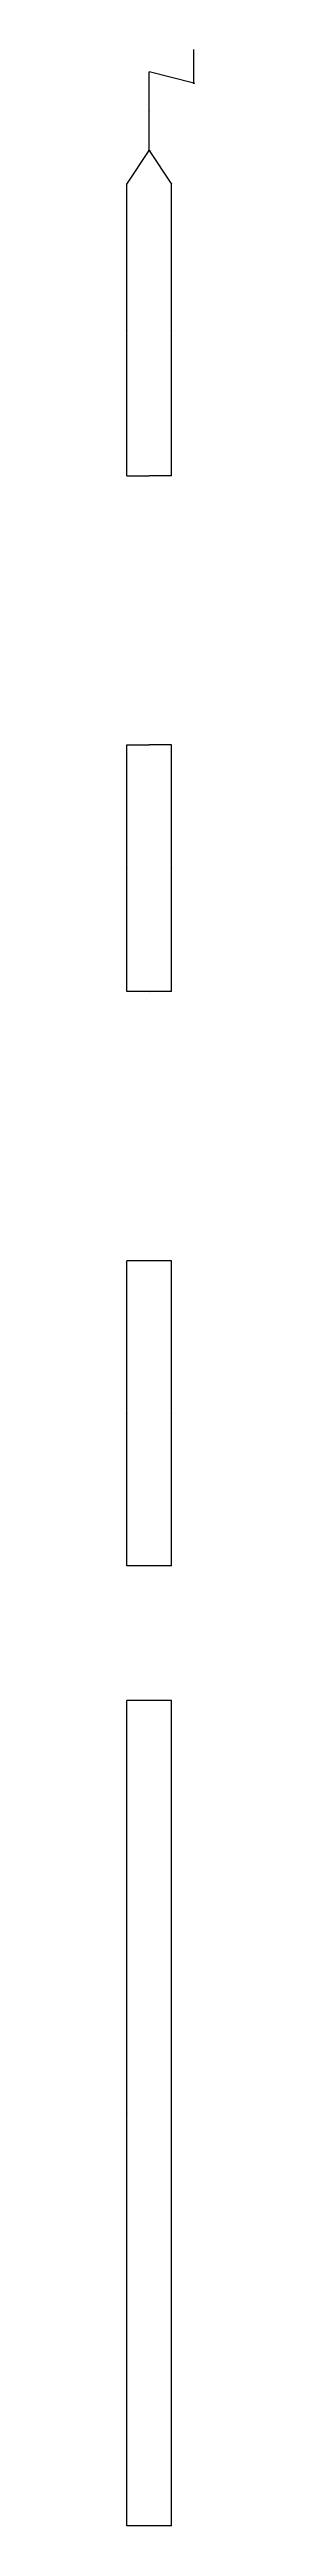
# Model space of a CAD drawing. Header units: metres. Extents: x 7978 to 27144, y 8157 to 45277.
# Drawn here: x 7980 to 8282, y 34232 to 45275 of the extents above; entities that cross this region are included whole.
import ezdxf

# ---------------------------------------------------------------- set-up
doc = ezdxf.new("R2010")
doc.units = ezdxf.units.M
doc.layers.add('WALL_DEBUG', color=7, linetype='Continuous')

msp = doc.modelspace()

# ---------------------------------------------------------------- linework, layer by layer
at = {"layer": 'debug', "color": 2}
for centre in [(8280, 45125), (8280, 45125), (8080, 44825), (8080, 44825)]:
    msp.add_circle(centre, 2, dxfattribs=at)
at = {"layer": 'WALL_DEBUG'}
for p, q in [((8280, 45125), (8280, 45275)), ((8280, 45125), (8280, 45275)), ((8080, 44825), (8080, 45175)), ((8280, 45125), (8080, 45175)), ((8080, 44825), (8080, 45175)), ((8280, 45125), (8080, 45175)), ((8080, 44825), (8080, 45175)), ((7980, 44675), (8080, 44825)), ((7980, 44675), (8080, 44825)), ((8080, 44825), (8180, 44675)), ((8080, 44825), (8180, 44675)), ((7980, 43375), (7980, 44675)), ((7980, 43375), (7980, 44675)), ((7980, 43375), (7980, 44675)), ((8180, 43375), (8180, 44675)), ((8180, 43375), (8180, 44675)), ((8180, 43375), (8180, 44675)), ((7980, 43375), (8080, 43375)), ((7980, 43375), (8080, 43375)), ((7980, 43375), (8080, 43375)), ((8180, 43375), (8080, 43375)), ((8180, 43375), (8080, 43375)), ((8180, 43375), (8080, 43375)), ((7980, 41075), (7980, 42175)), ((7980, 42175), (8080, 42175)), ((7980, 41075), (7980, 42175)), ((7980, 42175), (8080, 42175)), ((7980, 41075), (7980, 42175)), ((7980, 42175), (8080, 42175)), ((8180, 42175), (8080, 42175)), ((8180, 42175), (8080, 42175)), ((8180, 42175), (8080, 42175)), ((8180, 41075), (8180, 42175)), ((8180, 41075), (8180, 42175)), ((8180, 41075), (8180, 42175)), ((8180, 41075), (7980, 41075)), ((8180, 41075), (7980, 41075)), ((8180, 41075), (7980, 41075)), ((8180, 39875), (7980, 39875)), ((7980, 38515), (7980, 39875)), ((8180, 39875), (7980, 39875)), ((7980, 38515), (7980, 39875)), ((8180, 39875), (7980, 39875)), ((7980, 38515), (7980, 39875)), ((8180, 38515), (8180, 39875)), ((8180, 38515), (8180, 39875)), ((8180, 38515), (8180, 39875)), ((8180, 38515), (7980, 38515)), ((8180, 38515), (7980, 38515)), ((7980, 34235), (7980, 37915)), ((7980, 34235), (7980, 37915)), ((8180, 37915), (7980, 37915)), ((7980, 34235), (7980, 37915)), ((8180, 37915), (7980, 37915)), ((8180, 34235), (8180, 37915)), ((8180, 34235), (8180, 37915)), ((8180, 34235), (8180, 37915)), ((8180, 34235), (7980, 34235)), ((8180, 34235), (7980, 34235)), ((8180, 34235), (7980, 34235))]:
    msp.add_line(p, q, dxfattribs=at)

# ---------------------------------------------------------------- texts
at = {"layer": 'comp_debug_text', "char_height": 2.5, "attachment_point": 1}
for s, insert in [('56', (8080, 45000)), ('55', (7980, 44025)), ('55', (8180, 44025)), ('55', (8030, 43375)), ('55', (8130, 43375)), ('62', (8030, 42175)), ('62', (8130, 42175)), ('62', (7980, 41625)), ('62', (8180, 41625)), ('62', (8080, 41075)), ('61', (8080, 39875)), ('61', (7980, 39195)), ('61', (8180, 39195)), ('60', (7980, 36075)), ('60', (8180, 36075)), ('60', (8080, 34235))]:
    msp.add_mtext(s, dxfattribs=dict(at, insert=insert))
at = {"layer": 'debug', "insert": (8080, 44825), "char_height": 2.5, "attachment_point": 1}
msp.add_mtext('debug', dxfattribs=at)
msp.add_mtext('debug', dxfattribs=at)

doc.saveas('drawing.dxf')
